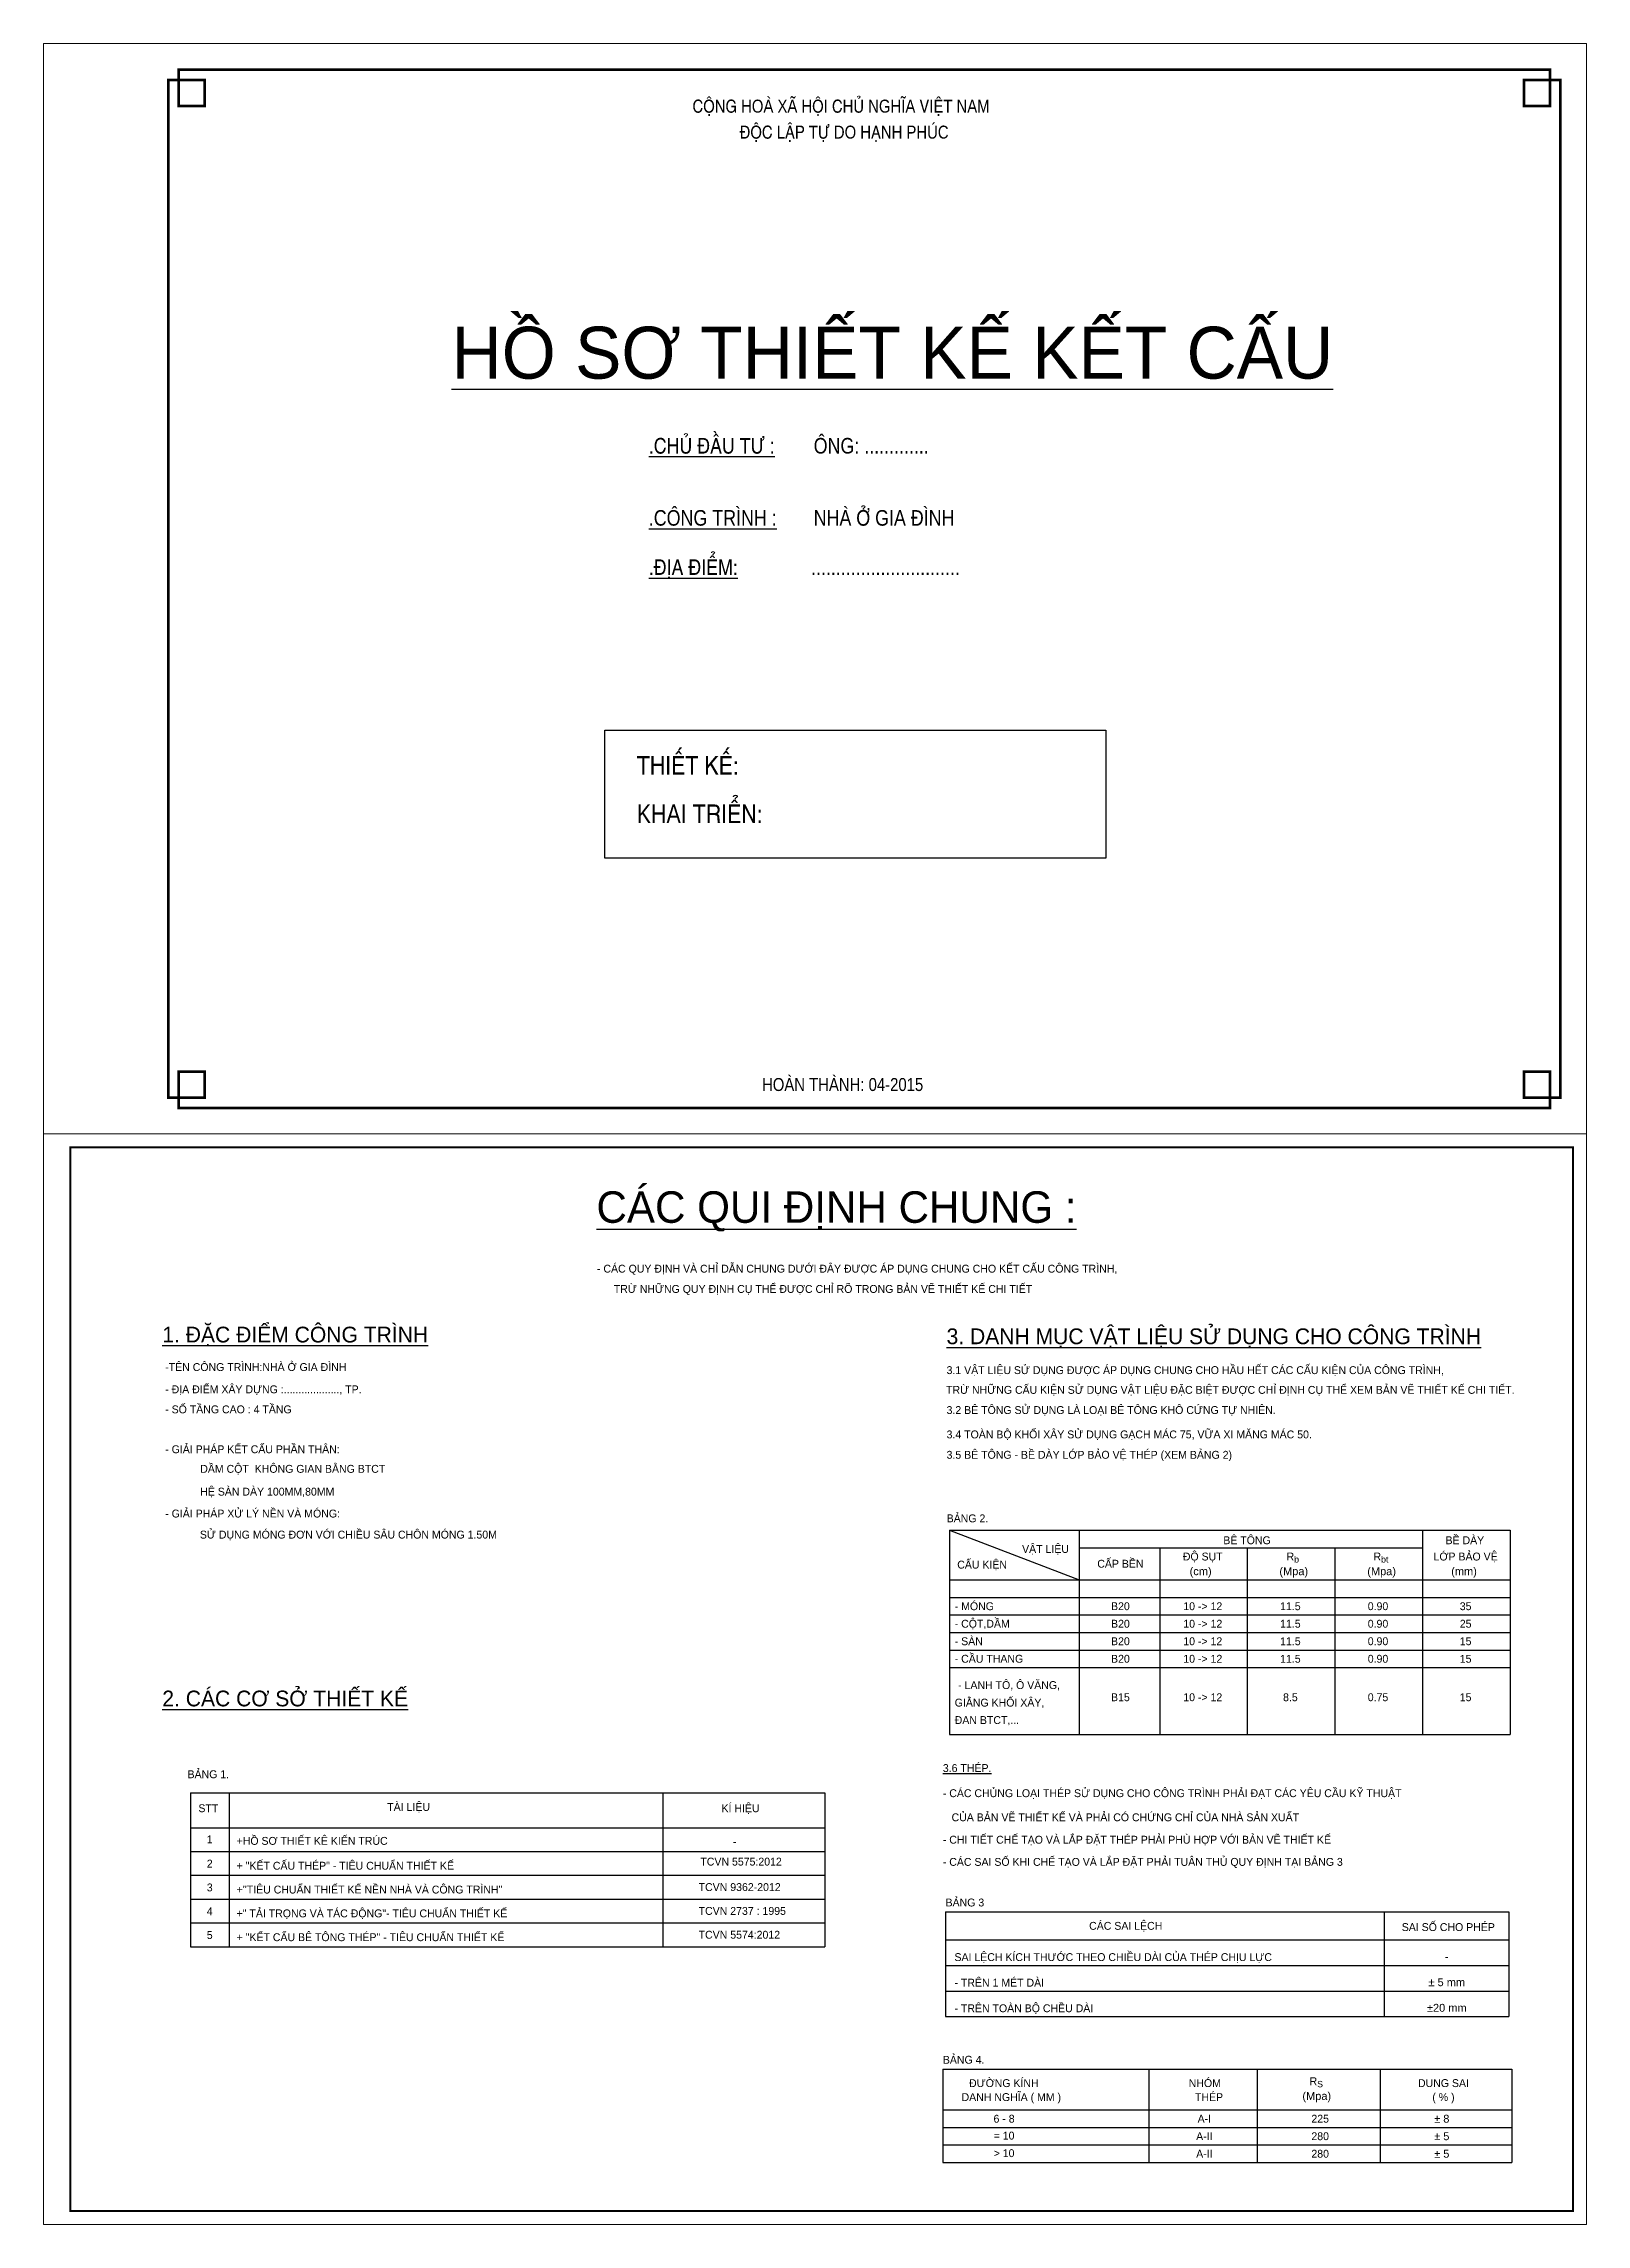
# Model space of a CAD drawing. Header units: millimetres. Extents: x -559287 to -299624, y 2351330 to 2655682.
# Drawn here: x -529386 to -497865, y 2611108 to 2655682 of the extents above; entities that cross this region are included whole.
import ezdxf
from ezdxf.enums import TextEntityAlignment as Align

# ---------------------------------------------------------------- set-up
doc = ezdxf.new("R2010")
doc.units = ezdxf.units.MM
doc.header["$LTSCALE"] = 10
doc.layers.get('Defpoints').update_dxf_attribs({"lineweight": 20})
for name, color, linetype, lineweight in [('Hatch', 137, 'Continuous', 5), ('KTEN', 41, 'Continuous', 35), ('Text', 54, 'Continuous', 25), ('Tuong', 1, 'Continuous', 30)]:
    doc.layers.add(name, color=color, linetype=linetype, lineweight=lineweight)
doc.styles.add('IN', font='VHARIALN.TTF', dxfattribs={"height": 250})
doc.styles.add('TD_VNI_FRANCO500', font='VFRANKO.TTF', dxfattribs={"height": 500})
doc.styles.add('TEXTTHEP', font='swissl.ttf', dxfattribs={"height": 250})
doc.styles.add('THUONG', font='VHAVAN.TTF')

msp = doc.modelspace()

# ---------------------------------------------------------------- texts
at = {"layer": 'Text'}
for s, height, style, p in [('céng hoµ x· héi chñ nghÜa viÖt nam', 265.326, 'IN', (-516127.8, 2654271.4)), ('®éc lËp tù do h¹nh phóc', 265.326, 'IN', (-515164.6, 2653740.8)), ('%%u.chñ ®Çu t\xad :', 318.391, 'IN', (-517020.8, 2647303.5)), ('«ng: .............', 318.391, 'IN', (-513652.4, 2647303.5)), ('%%u.c«ng tr×nh :', 318.391, 'IN', (-517020.8, 2645828.9)), ('NHµ ë GIA §×NH', 318.391, 'IN', (-513652.4, 2645828.9)), ('%%u.§ÞA §IÓM:', 318.391, 'IN', (-517020.8, 2644821.7)), ('..............................', 318.391, 'IN', (-513706.8, 2644821.7)), ('THIÕT KÕ:', 382.07, 'IN', (-517267, 2640740.5)), ('KHAI TRIÓN:', 382.069, 'IN', (-517267, 2639748.3)), ('HOµN THµNH: 04-2015', 265.326, 'IN', (-514707.4, 2634273.6)), ('%%uc¸c QUI §ÞNH chung :', 644.123, 'THUONG', (-518090.6, 2631579.4)), ('- c¸c quy ®Þnh vµ chØ dÉn chung d\xadíi ®©y ®\xadîc ¸p dông chung cho kÕt cÊu c«ng tr×nh, ', 161.031, 'THUONG', (-518079.5, 2630561.5)), ('trõ nh÷ng quy ®Þnh cô thÓ ®\xadîc chØ râ trong b¶n vÏ thiÕt kÕ chi tiÕt', 161.031, 'THUONG', (-517736.3, 2630147.2)), ('%%U1. ®Æc ®iÓm c«ng tr×nh', 322.061, 'THUONG', (-526960.7, 2629134)), ('%%U3. danh môc vËt liÖu sö dông cho c«ng tr×nh', 322.061, 'THUONG', (-510937.1, 2629098.7)), ('-tªn c«ng tr×nh:nhµ ë GIA §×NH', 161.031, 'THUONG', (-526901.7, 2628550.4)), ('- ®Þa ®iÓm x©y dùng :..................., TP.', 161.031, 'THUONG', (-526901.7, 2628095)), ('- sè tÇng cao : 4 tÇng ', 161.031, 'THUONG', (-526901.7, 2627685.6)), ('- gi¶i ph¸p kÕt cÊu phÇn th©n:', 161.031, 'THUONG', (-526901.7, 2626870.3)), ('dÇm cét  kh«ng gian b»ng btct', 161.031, 'THUONG', (-526185.7, 2626470.1)), ('hÖ sµn dµy 100MM,80MM', 161.031, 'THUONG', (-526185.7, 2626004)), ('- gi¶i ph¸p xö lý nÒn vµ mãng:', 161.031, 'THUONG', (-526901.7, 2625556.4)), ('sö dông mãng ®¬n VíI chiÒu s©u ch«n mãng 1.50M', 161.031, 'THUONG', (-526192.8, 2625125.8)), ('VËt liÖu', 161.03, 'THUONG', (-509394.1, 2624832.5)), ('CÊu kiÖn', 161.03, 'THUONG', (-510719.3, 2624511.9)), ('%%u2. C¸c c¬ së thiÕt kÕ', 322.061, 'THUONG', (-526960.7, 2621695.8)), ('%%u3.6 thÐp.', 161.031, 'THUONG', (-511013.5, 2620353.8)), ('+Hå S¥ THIÕT K£ KIÕN TRóC', 161.031, 'THUONG', (-525443, 2618866)), ('+ "kÕt cÊu thÐp" - tiªu chuÈn thiÕt kÕ', 161.031, 'THUONG', (-525443, 2618357.6)), ("+''TI£U CHUÈN THIÕT KÕ NÒN nhµ vµ C¤NG TR×NH''", 161.031, 'THUONG', (-525443, 2617870.9)), ('+" t¶i träng vµ t¸c ®éng"- tiªu chuÈn thiÕt kÕ', 161.031, 'THUONG', (-525443, 2617384)), ('+ "kÕt cÊu bª t«ng thÐp" - tiªu chuÈn thiÕt kÕ', 161.031, 'THUONG', (-525443, 2616897.1)), ('Sai lÖch kÝch th\xadíc theo chiÒu dµi cña thÐp chÞu lùc', 161.031, 'THUONG', (-510775.7, 2616489.9)), ('- Trªn 1 mÐt dµi', 161.031, 'THUONG', (-510775.7, 2615967.2)), ('- Trªn toµn bé chÒu dµi', 161.031, 'THUONG', (-510775.7, 2615444.5)), ('danh nghÜa ( mm )', 161.031, 'THUONG', (-510631.1, 2613628.4)), ('thÐp', 161.03, 'THUONG', (-505862, 2613628.4))]:
    msp.add_text(s, height=height, dxfattribs=dict(at, style=style)).set_placement(p)
at = {"layer": 'Text', "linetype": 'Continuous', "style": 'TD_VNI_FRANCO500'}
msp.add_text('%%UHOÀ SÔ THIEÁT KEÁ KEÁT CAÁU', height=1061.302, dxfattribs=at).set_placement((-512044, 2648834.4), align=Align.CENTER)
at = {"layer": 'Text', "style": 'THUONG'}
for s, height, p in [('3.1 vËt liÖu sö dông ®\xadîc ¸p dông chung cho hÇu hÕt c¸c cÊu kiÖn cña c«ng tr×nh,', 161.031, (-510937.1, 2628568.1)), ('      trõ nh÷ng cÊu kiÖn sö dông vËt liÖu ®Æc biÖt ®\xadîc chØ ®Þnh cô thÓ xem b¶n vÏ thiÕt kÕ chi tiÕt.', 161.0307, (-511306.9, 2628164.9)), ('3.2 bª t«ng sö dông lµ lo¹i bª t«ng kh« cøng tù nhiªn.', 161.031, (-510937.1, 2627752.3)), ('3.4 toµn bé khèi x©y sö dông g¹ch m¸c 75, v÷a xi m¨ng m¸c 50.', 161.031, (-510937.1, 2627254)), ('3.5 bª t«ng - bÒ dµy líp b¶o vÖ thÐp (xem b¶ng 2)', 161.031, (-510937.1, 2626837.4)), ('- mãng', 161.03, (-510770.6, 2623742.6)), ('- Cét,dÇm', 161.03, (-510770.6, 2623384.6)), ('- sµn', 161.03, (-510770.6, 2623026.5)), ('- CÇu thang', 161.031, (-510770.6, 2622668.5)), ('gi»ng khèi x©y,', 161.031, (-510770.6, 2621772.2)), ('- Lanh t«, « v¨ng,', 161.031, (-510701.2, 2622130.2)), ('®an btct,...', 161.031, (-510770.6, 2621415.4)), ('- c¸c chñng lo¹i thÐp sö dông cho c«ng tr×nh ph¶i ®¹t c¸c yªu cÇu kü thuËt', 161.031, (-511013.5, 2619921.1)), ('  cña b¶n vÏ thiÕt kÕ vµ ph¶i cã chøng chØ cña nhµ s¶n xuÊt', 161.031, (-510954, 2619428.1)), ('- chi tiÕt chÕ t¹o vµ l¾p ®Æt thÐp ph¶i phï hîp víi b¶n vÏ thiÕt kÕ', 161.031, (-511013.5, 2618970.2)), ('TCVN 5575:2012', 161.031, (-515967.3, 2618522.3)), ('- c¸c sai sè khi chÕ t¹o vµ l¾p ®Æt ph¶i tu©n thñ quy ®Þnh t¹i b¶ng 3', 161.031, (-511013.5, 2618517)), ('TCvn 9362-2012', 161.031, (-516002.8, 2618001.6)), ('TCVN 2737 : 1995', 161.031, (-516002.8, 2617514.7)), ('TCVN 5574:2012', 161.031, (-516002.8, 2617027.9))]:
    msp.add_text(s, height=height, dxfattribs=at).set_placement(p, align=Align.MIDDLE_LEFT)
for s, height, p in [('B¶ng 2.', 161.03, (-510510.4, 2625538.6)), ('Bª t«ng', 161.03, (-504798.3, 2625090.7)), ('bÒ dµy', 161.03, (-500347.6, 2625090.7)), ('CÊP BÒN', 161.03, (-507385, 2624611.1)), ('§é sôt', 161.03, (-505702.3, 2624758.2)), ('R', 161, (-503912.1, 2624758.2)), ('R', 161, (-502135.8, 2624758.2)), ('líp b¶o vÖ', 161.03, (-500331.7, 2624758.2)), ('b20', 161.03, (-507385, 2623742.6)), ('10 -> 12', 161.03, (-505702.3, 2623742.6)), ('11.5', 161.03, (-503912.1, 2623742.6)), ('0.90', 161.03, (-502121.9, 2623742.6)), ('35', 161.03, (-500331.7, 2623742.6)), ('b20', 161.03, (-507385, 2623384.6)), ('10 -> 12', 161.03, (-505702.3, 2623384.6)), ('11.5', 161.03, (-503912.1, 2623384.6)), ('0.90', 161.03, (-502121.9, 2623384.6)), ('25', 161.03, (-500331.7, 2623384.6)), ('b20', 161.03, (-507385, 2623026.5)), ('10 -> 12', 161.03, (-505702.3, 2623026.5)), ('11.5', 161.03, (-503912.1, 2623026.5)), ('0.90', 161.03, (-502121.9, 2623026.5)), ('15', 161.03, (-500331.7, 2623026.5)), ('b20', 161.03, (-507385, 2622668.5)), ('10 -> 12', 161.03, (-505702.3, 2622668.5)), ('11.5', 161.03, (-503912.1, 2622668.5)), ('0.90', 161.03, (-502121.9, 2622668.5)), ('15', 161.03, (-500331.7, 2622668.5)), ('b15', 161.03, (-507385, 2621882.1)), ('10 -> 12', 161.03, (-505702.3, 2621882.1)), ('8.5', 161.03, (-503912.1, 2621882.1)), ('0.75', 161.03, (-502121.9, 2621882.1)), ('15', 161.03, (-500331.7, 2621882.1)), ('B¶ng 1.', 161.03, (-526020.7, 2620307.9)), ('stt', 161.03, (-526020.7, 2619613.3)), ('tµi liÖu', 161.03, (-521928.2, 2619638.9)), ('kÝ hiÖu', 161.03, (-515146.5, 2619613.3)), ('1', 161, (-525991.9, 2618977)), ('-', 161, (-515267.2, 2618931.6)), ('2', 161, (-525991.9, 2618481.4)), ('3', 161, (-525991.9, 2617994.5)), ('4', 161, (-525991.9, 2617507.6)), ('5', 161, (-525991.9, 2617020.8)), ('C¸c sai lÖch', 161.031, (-507276.2, 2617209.5)), ('Sai sè cho phÐp ', 161.031, (-500655.6, 2617183.9)), ('§¦êng kÝnh', 161.03, (-509767, 2613994.9)), ('Nhãm', 161.03, (-505660.5, 2613994.9)), ('R', 161, (-503442.2, 2614033)), ('Dung sai', 161.03, (-500784.7, 2613994.9)), ('( % )', 161.03, (-500784.7, 2613709.6)), ('6 - 8', 161.03, (-509762.2, 2613267.5)), ('= 10', 161.03, (-509762.2, 2612921.6)), ('A-II', 161.03, (-505669.5, 2612909.5)), ('A-I', 161.03, (-505669.5, 2613267.5)), ('225', 161.03, (-503303.8, 2613267.5)), ('280', 161.03, (-503303.8, 2612909.5)), ('> 10', 161.03, (-509762.2, 2612563.5)), ('A-II', 161.03, (-505669.5, 2612551.4)), ('280', 161.03, (-503303.8, 2612551.4))]:
    msp.add_text(s, height=height, dxfattribs=at).set_placement(p, align=Align.MIDDLE_CENTER)
at = {"layer": 'Text', "ltscale": 3, "style": 'TEXTTHEP'}
for s, height, p in [('b', 128.8, (-503835.8, 2624597.7)), ('bt', 128.82, (-502059.5, 2624597.7)), ('S', 128.8, (-503365.9, 2613872.5))]:
    msp.add_text(s, height=height, dxfattribs=at).set_placement(p, align=Align.BOTTOM_LEFT)
for s, p in [('(cm)', (-505746, 2624329)), ('(Mpa)', (-503843.2, 2624329)), ('(Mpa)', (-502047.7, 2624329)), ('(mm)', (-500364.6, 2624329)), ('(Mpa)', (-503373.3, 2613603.8))]:
    msp.add_text(s, height=161.03, dxfattribs=at).set_placement(p, align=Align.BOTTOM_CENTER)
at = {"layer": 'Text', "style": 'THUONG'}
for s, p in [('B¶ng 3', (-510957.9, 2617557.8)), ('B¶ng 4.', (-511013.3, 2614343.3))]:
    msp.add_text(s, height=161.03, dxfattribs=at).set_placement(p, align=Align.BOTTOM_LEFT)
at = {"layer": 'Text', "linetype": 'Continuous', "style": 'TEXTTHEP'}
for s, height, p in [('-', 161, (-500716.9, 2616579.4)), ('%%p 5 mm', 161.03, (-500716.9, 2616056.7)), ('%%p20 mm', 161.03, (-500716.9, 2615534.1)), ('%%p 8', 161.03, (-500819.1, 2613267.5)), ('%%p 5', 161.03, (-500819.1, 2612909.5)), ('%%p 5', 161.03, (-500819.1, 2612551.4))]:
    msp.add_text(s, height=height, dxfattribs=at).set_placement(p, align=Align.MIDDLE_CENTER)

# ---------------------------------------------------------------- linework, layer by layer
at = {"layer": 'Defpoints', "color": 0}
msp.add_lwpolyline([(-529385.6, 2633394.9), (-497864.9, 2633394.9), (-497864.9, 2655682.2), (-529385.6, 2655682.2)], close=True, dxfattribs=at)
at = {"layer": 'Defpoints'}
msp.add_lwpolyline([(-497864.9, 2633394.9), (-529385.6, 2633394.9), (-529385.6, 2611107.5), (-497864.9, 2611107.5)], close=True, dxfattribs=at)
at = {"layer": 'Hatch'}
for p, q in [((-497864.9, 2633394.9), (-497864.9, 2655682.2)), ((-497864.9, 2655682.2), (-497864.9, 2655682.2)), ((-497864.9, 2633394.9), (-497864.9, 2633394.9)), ((-497864.9, 2611107.5), (-497864.9, 2633394.9)), ((-497864.9, 2611107.5), (-497864.9, 2611107.5))]:
    msp.add_line(p, q, dxfattribs=at)
at = {"layer": 'KTEN'}
for points, const_width in [([(-526838.5, 2634137.8), (-526626.2, 2634137.8), (-526626.2, 2633925.5), (-498607.8, 2633925.5), (-498607.8, 2634137.8), (-498395.6, 2634137.8), (-498395.6, 2654939.3), (-498607.8, 2654939.3), (-498607.8, 2655151.6), (-526626.2, 2655151.6), (-526626.2, 2654939.3), (-526838.5, 2654939.3)], 53.1), ([(-526626.2, 2654939.3), (-526095.6, 2654939.3), (-526095.6, 2654408.7), (-526626.2, 2654408.7)], 53.1), ([(-498607.8, 2654939.3), (-499138.5, 2654939.3), (-499138.5, 2654408.7), (-498607.8, 2654408.7)], 53.1), ([(-526626.2, 2634137.8), (-526095.6, 2634137.8), (-526095.6, 2634668.4), (-526626.2, 2634668.4)], 53.1), ([(-498607.8, 2634137.8), (-499138.5, 2634137.8), (-499138.5, 2634668.4), (-498607.8, 2634668.4)], 53.1), ([(-498138.5, 2633121.3), (-528838.5, 2633121.3), (-528838.5, 2611381.1), (-498138.5, 2611381.1)], 38.2)]:
    msp.add_lwpolyline(points, close=True, dxfattribs=dict(at, const_width=const_width))
at = {"layer": 'Text'}
for p, q in [((-510877.4, 2625295.3), (-508229.1, 2624279.7)), ((-510877.4, 2625295.3), (-510877.4, 2621119.2)), ((-510877.4, 2625295.3), (-499421.5, 2625295.3)), ((-508229.1, 2625295.3), (-508229.1, 2621119.2)), ((-501211.6, 2625295.3), (-501211.6, 2621119.2)), ((-499421.5, 2625295.3), (-499421.5, 2621119.2)), ((-508229.1, 2624937.2), (-501211.6, 2624937.2)), ((-506582.2, 2624937.2), (-506582.2, 2621119.2)), ((-504792, 2624937.2), (-504792, 2621119.2)), ((-503001.8, 2624937.2), (-503001.8, 2621119.2)), ((-510877.4, 2624279.7), (-499421.5, 2624279.7)), ((-510877.4, 2623921.6), (-499421.5, 2623921.6)), ((-510877.4, 2623563.6), (-499421.5, 2623563.6)), ((-510877.4, 2623205.5), (-499421.5, 2623205.5)), ((-510877.4, 2622847.5), (-499421.5, 2622847.5)), ((-510877.4, 2622489.5), (-499421.5, 2622489.5)), ((-510877.4, 2621119.2), (-499421.5, 2621119.2)), ((-526387.6, 2619925.3), (-526387.6, 2616781.5)), ((-526387.6, 2619925.3), (-513427, 2619925.3)), ((-525596.2, 2619925.3), (-525596.2, 2616781.5)), ((-516731.6, 2619925.3), (-516731.6, 2616781.5)), ((-513427, 2619925.3), (-513427, 2616781.5)), ((-526387.6, 2619215.8), (-513427, 2619215.8)), ((-526387.6, 2618729), (-513427, 2618729)), ((-526387.6, 2618242.1), (-513427, 2618242.1)), ((-526387.6, 2617755.3), (-513427, 2617755.3)), ((-510957.9, 2617495.9), (-510957.9, 2615355)), ((-510957.9, 2617495.9), (-499446.3, 2617495.9)), ((-501998.7, 2617495.9), (-501998.7, 2615355)), ((-499446.3, 2617495.9), (-499446.3, 2615355)), ((-526387.6, 2617268.4), (-513427, 2617268.4)), ((-526387.6, 2616781.5), (-513427, 2616781.5)), ((-510957.9, 2616923), (-499446.3, 2616923)), ((-510957.9, 2616400.4), (-499446.3, 2616400.4)), ((-510957.9, 2615877.7), (-499446.3, 2615877.7)), ((-510957.9, 2615355), (-499446.3, 2615355)), ((-511013.3, 2614281.3), (-511013.3, 2612372.4)), ((-511013.3, 2614281.3), (-499391, 2614281.3)), ((-506804.5, 2614281.3), (-506804.5, 2612372.4)), ((-504590.2, 2614281.3), (-504590.2, 2612372.4)), ((-502080.2, 2614281.3), (-502080.2, 2612372.4)), ((-499391, 2614281.3), (-499391, 2612372.4)), ((-511013.3, 2613446.5), (-499391, 2613446.5)), ((-511013.3, 2613088.5), (-499391, 2613088.5)), ((-511013.3, 2612730.4), (-499391, 2612730.4)), ((-511013.3, 2612730.4), (-499391, 2612730.4)), ((-511013.3, 2612372.4), (-499391, 2612372.4)), ((-511013.3, 2612372.4), (-499391, 2612372.4))]:
    msp.add_line(p, q, dxfattribs=at)
at = {"layer": 'Tuong'}
msp.add_lwpolyline([(-517918.9, 2641650.7), (-507681.1, 2641650.7), (-507681.1, 2639031.3), (-517918.9, 2639031.3)], close=True, dxfattribs=at)

msp.set_redraw_order([(e.dxf.handle, doc.entitydb.next_handle()) for e in msp.query("TEXT MTEXT ATTDEF DIMENSION ARC_DIMENSION")])  # texts and dimensions are drawn at this point

doc.saveas('drawing.dxf')
